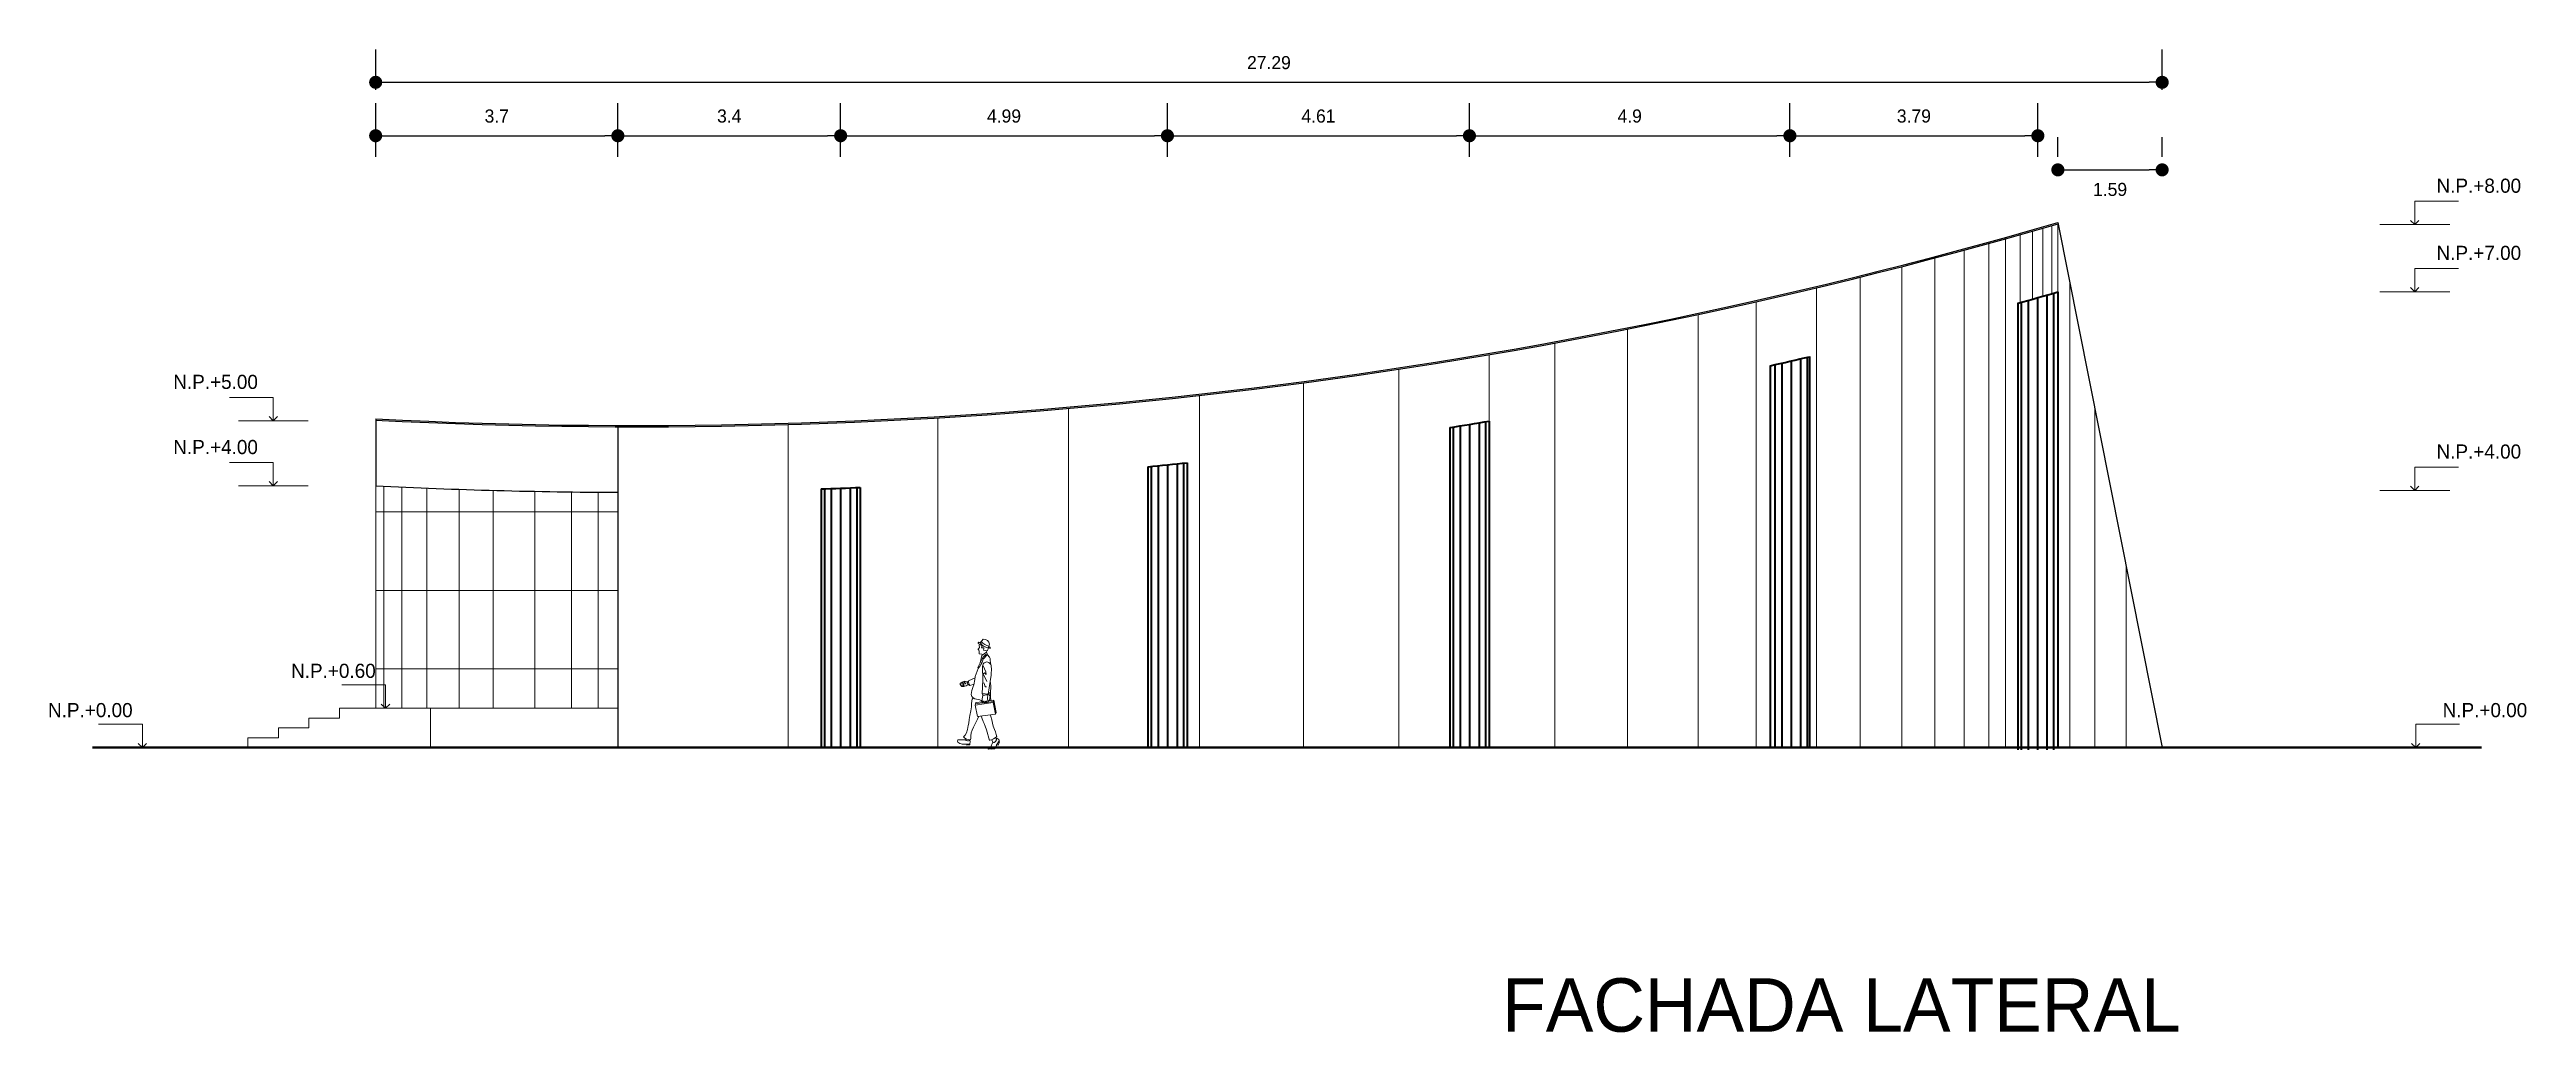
# Model space of a CAD drawing. Header units: millimetres. Extents: x 299 to 587, y 59 to 284.
# Drawn here: x 372.35 to 410.2, y 223.02 to 238.03 of the extents above; entities that cross this region are included whole.
import ezdxf

# ---------------------------------------------------------------- set-up
doc = ezdxf.new("R2010")
doc.units = ezdxf.units.MM
doc.linetypes.add('ACAD_ISO04W100', pattern=[30, 24, -3, 0, -3])
doc.layers.get('0').update_dxf_attribs({"lineweight": 5})
for name, color, linetype, lineweight in [('cl', 5, 'Continuous', 35), ('eje', 8, 'ACAD_ISO04W100', 13), ('escaleras', 3, 'Continuous', 15), ('muebles', 2, 'Continuous', 13), ('muro', 1, 'Continuous', 25), ('trr', 11, 'Continuous', 40), ('vent', 4, 'ACAD_ISO04W100', 13)]:
    doc.layers.add(name, color=color, linetype=linetype, lineweight=lineweight)
doc.dimstyles.new('cota1', dxfattribs={"dimtxt": 0.3, "dimasz": 0.3, "dimexe": 0.5, "dimexo": 0.2, "dimgap": 0.3, "dimtad": 2, "dimtih": 1, "dimtoh": 1, "dimdsep": 46, "dimtxsty": 'Standard', "dimblk": 'DOT', "dimcen": 0.5, "dimadec": 0, "dimazin": 0, "dimtfac": 1, "dimtmove": 0, "dimatfit": 3, "dimldrblk": 'DOT', "dimfxl": 1, "dimarcsym": 0})

msp = doc.modelspace()

# ---------------------------------------------------------------- texts
at = {"linetype": 'Continuous'}
for s, p in [('N.P.+8.00', (408.822, 235.844)), ('N.P.+7.00', (408.822, 234.818)), ('N.P.+5.00', (374.244, 232.848)), ('N.P.+4.00', (374.244, 231.853)), ('N.P.+4.00', (408.822, 231.784)), ('N.P.+0.60', (376.044, 228.435)), ('N.P.+0.00', (372.33, 227.835)), ('N.P.+0.00', (408.915, 227.835))]:
    msp.add_text(s, height=0.216, dxfattribs=at).set_placement(p)
at = {"layer": 'eje', "linetype": 'ByBlock'}
msp.add_text('FACHADA LATERAL', height=0.816, dxfattribs=at).set_placement((394.546, 223.031))

# ---------------------------------------------------------------- blocks, each defined once
blk = doc.blocks.new('_Dot')
at = {"color": 0, "linetype": 'Continuous', "lineweight": -2}
blk.add_line((-0.5, 0), (-1, 0), dxfattribs=at)
at = {"color": 0, "linetype": 'Continuous', "const_width": 0.5}
blk.add_lwpolyline([(-0.25, 0, 1), (0.25, 0, 1)], format="xyb", close=True, dxfattribs=at)
blk = doc.blocks.new('*D21')
at = {"color": 0, "linetype": 'Continuous', "lineweight": -2}
for p, q in [((377.336, 236.394), (377.336, 237.215)), ((381.036, 236.394), (381.036, 237.215)), ((377.536, 236.715), (380.836, 236.715))]:
    blk.add_line(p, q, dxfattribs=at)
at = {"layer": 'Defpoints', "color": 0, "linetype": 'Continuous'}
for p in [(381.036, 236.715), (377.336, 236.194), (381.036, 236.194)]:
    blk.add_point(p, dxfattribs=at)
at = {"color": 0, "linetype": 'Continuous', "lineweight": -2, "xscale": 0.2, "yscale": 0.2, "zscale": 0.2, "rotation": 180}
blk.add_blockref('_Dot', (377.336, 236.715), dxfattribs=at)
at = {"color": 0, "linetype": 'Continuous', "lineweight": -2, "xscale": 0.2, "yscale": 0.2, "zscale": 0.2}
blk.add_blockref('_Dot', (381.036, 236.715), dxfattribs=at)
at = {"color": 0, "linetype": 'Continuous', "insert": (379.186, 237.015), "char_height": 0.2, "attachment_point": 5}
blk.add_mtext('3.7', dxfattribs=at)
blk = doc.blocks.new('*D22')
at = {"color": 0, "linetype": 'Continuous', "lineweight": -2}
for p, q in [((381.036, 236.394), (381.036, 237.215)), ((384.44, 236.394), (384.44, 237.215)), ((381.236, 236.715), (384.24, 236.715))]:
    blk.add_line(p, q, dxfattribs=at)
at = {"layer": 'Defpoints', "color": 0, "linetype": 'Continuous'}
for p in [(384.44, 236.715), (381.036, 236.194), (384.44, 236.194)]:
    blk.add_point(p, dxfattribs=at)
at = {"color": 0, "linetype": 'Continuous', "lineweight": -2, "xscale": 0.2, "yscale": 0.2, "zscale": 0.2, "rotation": 180}
blk.add_blockref('_Dot', (381.036, 236.715), dxfattribs=at)
at = {"color": 0, "linetype": 'Continuous', "lineweight": -2, "xscale": 0.2, "yscale": 0.2, "zscale": 0.2}
blk.add_blockref('_Dot', (384.44, 236.715), dxfattribs=at)
at = {"color": 0, "linetype": 'Continuous', "insert": (382.738, 237.015), "char_height": 0.2, "attachment_point": 5}
blk.add_mtext('3.4', dxfattribs=at)
blk = doc.blocks.new('*D23')
at = {"color": 0, "linetype": 'Continuous', "lineweight": -2}
for p, q in [((384.44, 236.394), (384.44, 237.215)), ((389.433, 236.394), (389.433, 237.215)), ((384.64, 236.715), (389.233, 236.715))]:
    blk.add_line(p, q, dxfattribs=at)
at = {"layer": 'Defpoints', "color": 0, "linetype": 'Continuous'}
for p in [(389.433, 236.715), (384.44, 236.194), (389.433, 236.194)]:
    blk.add_point(p, dxfattribs=at)
at = {"color": 0, "linetype": 'Continuous', "lineweight": -2, "xscale": 0.2, "yscale": 0.2, "zscale": 0.2, "rotation": 180}
blk.add_blockref('_Dot', (384.44, 236.715), dxfattribs=at)
at = {"color": 0, "linetype": 'Continuous', "lineweight": -2, "xscale": 0.2, "yscale": 0.2, "zscale": 0.2}
blk.add_blockref('_Dot', (389.433, 236.715), dxfattribs=at)
at = {"color": 0, "linetype": 'Continuous', "insert": (386.936, 237.015), "char_height": 0.2, "attachment_point": 5}
blk.add_mtext('4.99', dxfattribs=at)
blk = doc.blocks.new('*D24')
at = {"color": 0, "linetype": 'Continuous', "lineweight": -2}
for p, q in [((389.433, 236.394), (389.433, 237.215)), ((394.047, 236.394), (394.047, 237.215)), ((389.633, 236.715), (393.847, 236.715))]:
    blk.add_line(p, q, dxfattribs=at)
at = {"layer": 'Defpoints', "color": 0, "linetype": 'Continuous'}
for p in [(394.047, 236.715), (389.433, 236.194), (394.047, 236.194)]:
    blk.add_point(p, dxfattribs=at)
at = {"color": 0, "linetype": 'Continuous', "lineweight": -2, "xscale": 0.2, "yscale": 0.2, "zscale": 0.2, "rotation": 180}
blk.add_blockref('_Dot', (389.433, 236.715), dxfattribs=at)
at = {"color": 0, "linetype": 'Continuous', "lineweight": -2, "xscale": 0.2, "yscale": 0.2, "zscale": 0.2}
blk.add_blockref('_Dot', (394.047, 236.715), dxfattribs=at)
at = {"color": 0, "linetype": 'Continuous', "insert": (391.74, 237.015), "char_height": 0.2, "attachment_point": 5}
blk.add_mtext('4.61', dxfattribs=at)
blk = doc.blocks.new('*D25')
at = {"color": 0, "linetype": 'Continuous', "lineweight": -2}
for p, q in [((394.047, 236.394), (394.047, 237.215)), ((398.943, 236.394), (398.943, 237.215)), ((394.247, 236.715), (398.743, 236.715))]:
    blk.add_line(p, q, dxfattribs=at)
at = {"layer": 'Defpoints', "color": 0, "linetype": 'Continuous'}
for p in [(398.943, 236.715), (394.047, 236.194), (398.943, 236.194)]:
    blk.add_point(p, dxfattribs=at)
at = {"color": 0, "linetype": 'Continuous', "lineweight": -2, "xscale": 0.2, "yscale": 0.2, "zscale": 0.2, "rotation": 180}
blk.add_blockref('_Dot', (394.047, 236.715), dxfattribs=at)
at = {"color": 0, "linetype": 'Continuous', "lineweight": -2, "xscale": 0.2, "yscale": 0.2, "zscale": 0.2}
blk.add_blockref('_Dot', (398.943, 236.715), dxfattribs=at)
at = {"color": 0, "linetype": 'Continuous', "insert": (396.495, 237.015), "char_height": 0.2, "attachment_point": 5}
blk.add_mtext('4.9', dxfattribs=at)
blk = doc.blocks.new('*D26')
at = {"color": 0, "linetype": 'Continuous', "lineweight": -2}
for p, q in [((398.943, 236.394), (398.943, 237.215)), ((402.731, 236.394), (402.731, 237.215)), ((399.143, 236.715), (402.531, 236.715))]:
    blk.add_line(p, q, dxfattribs=at)
at = {"layer": 'Defpoints', "color": 0, "linetype": 'Continuous'}
for p in [(402.731, 236.715), (398.943, 236.194), (402.731, 236.194)]:
    blk.add_point(p, dxfattribs=at)
at = {"color": 0, "linetype": 'Continuous', "lineweight": -2, "xscale": 0.2, "yscale": 0.2, "zscale": 0.2, "rotation": 180}
blk.add_blockref('_Dot', (398.943, 236.715), dxfattribs=at)
at = {"color": 0, "linetype": 'Continuous', "lineweight": -2, "xscale": 0.2, "yscale": 0.2, "zscale": 0.2}
blk.add_blockref('_Dot', (402.731, 236.715), dxfattribs=at)
at = {"color": 0, "linetype": 'Continuous', "insert": (400.837, 237.015), "char_height": 0.2, "attachment_point": 5}
blk.add_mtext('3.79', dxfattribs=at)
blk = doc.blocks.new('*D27')
at = {"color": 0, "linetype": 'Continuous', "lineweight": -2}
for p, q in [((403.037, 236.394), (403.037, 236.694)), ((404.63, 236.394), (404.63, 236.694)), ((403.237, 236.194), (404.43, 236.194))]:
    blk.add_line(p, q, dxfattribs=at)
at = {"layer": 'Defpoints', "color": 0, "linetype": 'Continuous'}
for p in [(403.037, 236.194), (404.63, 236.194), (404.63, 236.194)]:
    blk.add_point(p, dxfattribs=at)
at = {"color": 0, "linetype": 'Continuous', "lineweight": -2, "xscale": 0.2, "yscale": 0.2, "zscale": 0.2, "rotation": 180}
blk.add_blockref('_Dot', (403.037, 236.194), dxfattribs=at)
at = {"color": 0, "linetype": 'Continuous', "lineweight": -2, "xscale": 0.2, "yscale": 0.2, "zscale": 0.2}
blk.add_blockref('_Dot', (404.63, 236.194), dxfattribs=at)
at = {"color": 0, "linetype": 'Continuous', "insert": (403.834, 235.894), "char_height": 0.2, "attachment_point": 5}
blk.add_mtext('1.59', dxfattribs=at)
blk = doc.blocks.new('*D28')
at = {"color": 0, "linetype": 'Continuous', "lineweight": -2}
for p, q in [((377.336, 237.415), (377.336, 238.031)), ((404.63, 237.415), (404.63, 238.031)), ((377.536, 237.531), (404.43, 237.531))]:
    blk.add_line(p, q, dxfattribs=at)
at = {"layer": 'Defpoints', "color": 0, "linetype": 'Continuous'}
for p in [(404.63, 237.531), (377.336, 237.215), (404.63, 237.215)]:
    blk.add_point(p, dxfattribs=at)
at = {"color": 0, "linetype": 'Continuous', "lineweight": -2, "xscale": 0.2, "yscale": 0.2, "zscale": 0.2, "rotation": 180}
blk.add_blockref('_Dot', (377.336, 237.531), dxfattribs=at)
at = {"color": 0, "linetype": 'Continuous', "lineweight": -2, "xscale": 0.2, "yscale": 0.2, "zscale": 0.2}
blk.add_blockref('_Dot', (404.63, 237.531), dxfattribs=at)
at = {"color": 0, "linetype": 'Continuous', "insert": (390.983, 237.831), "char_height": 0.2, "attachment_point": 5}
blk.add_mtext('27.29', dxfattribs=at)

# ---------------------------------------------------------------- dimensions: what is measured, and where the dimension line sits
at = {"linetype": 'Continuous'}
dim = msp.add_linear_dim(base=(404.63, 237.531), p1=(377.336, 237.215), p2=(404.63, 237.215), dimstyle='cota1', override={"dimtxt": 0.2, "dimasz": 0.2, "dimgap": 0.2}, dxfattribs=at)
dim.commit()
dim.dimension.update_dxf_attribs({"geometry": '*D28', "text_midpoint": (390.983, 237.831)})
for p1, p2, distance, picture, middle in [((377.336, 236.194), (381.036, 236.194), 0.52, '*D21', (379.186, 237.015)), ((403.037, 236.194), (404.63, 236.194), 0, '*D27', (403.834, 235.894))]:
    dim = msp.add_aligned_dim(p1=p1, p2=p2, distance=distance, dimstyle='cota1', override={"dimtxt": 0.2, "dimasz": 0.2, "dimgap": 0.2}, dxfattribs=at)
    dim.commit()
    dim.dimension.update_dxf_attribs({"geometry": picture, "text_midpoint": middle})
for base, p1, p2, picture, middle in [((384.44, 236.715), (381.036, 236.194), (384.44, 236.194), '*D22', (382.738, 237.015)), ((389.433, 236.715), (384.44, 236.194), (389.433, 236.194), '*D23', (386.936, 237.015)), ((394.047, 236.715), (389.433, 236.194), (394.047, 236.194), '*D24', (391.74, 237.015)), ((398.943, 236.715), (394.047, 236.194), (398.943, 236.194), '*D25', (396.495, 237.015)), ((402.731, 236.715), (398.943, 236.194), (402.731, 236.194), '*D26', (400.837, 237.015))]:
    dim = msp.add_linear_dim(base=base, p1=p1, p2=p2, angle=180, dimstyle='cota1', override={"dimtxt": 0.2, "dimasz": 0.2, "dimgap": 0.2}, dxfattribs=at)
    dim.commit()
    dim.dimension.update_dxf_attribs({"geometry": picture, "text_midpoint": middle})

# ---------------------------------------------------------------- linework, layer by layer
at = {"linetype": 'Continuous'}
for p, q in [((408.49, 235.359), (408.425, 235.423)), ((408.49, 235.359), (408.49, 235.715)), ((408.49, 235.715), (409.158, 235.715)), ((408.49, 235.359), (408.554, 235.423)), ((407.956, 235.359), (409.023, 235.359)), ((408.49, 234.333), (408.49, 234.689)), ((408.49, 234.689), (409.158, 234.689)), ((407.956, 234.333), (409.023, 234.333)), ((408.49, 234.333), (408.425, 234.397)), ((408.49, 234.333), (408.554, 234.397)), ((375.104, 232.719), (375.772, 232.719)), ((375.239, 232.363), (376.305, 232.363)), ((375.772, 232.363), (375.708, 232.428)), ((375.772, 232.363), (375.772, 232.719)), ((375.772, 232.363), (375.836, 232.428)), ((375.104, 231.724), (375.772, 231.724)), ((375.772, 231.368), (375.772, 231.724)), ((408.49, 231.655), (409.158, 231.655)), ((408.49, 231.299), (408.49, 231.655)), ((375.239, 231.368), (376.305, 231.368)), ((375.772, 231.368), (375.708, 231.432)), ((375.772, 231.368), (375.836, 231.432)), ((407.956, 231.299), (409.023, 231.299)), ((408.49, 231.299), (408.425, 231.364)), ((408.49, 231.299), (408.554, 231.364)), ((376.817, 228.327), (377.486, 228.327)), ((377.486, 227.971), (377.486, 228.327)), ((377.486, 227.971), (377.422, 228.035)), ((377.486, 227.971), (377.55, 228.035)), ((373.103, 227.727), (373.772, 227.727)), ((373.772, 227.371), (373.707, 227.435)), ((373.772, 227.371), (373.772, 227.727)), ((373.772, 227.371), (373.836, 227.435)), ((408.504, 227.371), (408.44, 227.435)), ((408.504, 227.371), (408.504, 227.727)), ((408.504, 227.727), (409.173, 227.727)), ((408.504, 227.371), (408.568, 227.435))]:
    msp.add_line(p, q, dxfattribs=at)
for p, q in [((401.984, 235.072), (401.984, 227.371)), ((402.238, 235.142), (402.238, 227.371)), ((402.459, 234.166), (402.459, 235.205)), ((402.65, 234.22), (402.65, 235.259)), ((402.806, 234.264), (402.806, 235.304)), ((402.944, 234.303), (402.944, 235.344)), ((403.037, 234.33), (403.037, 235.371)), ((400.651, 234.716), (400.651, 227.371)), ((401.159, 234.849), (401.159, 227.371)), ((401.603, 234.968), (401.603, 227.371)), ((399.349, 234.394), (399.349, 227.371)), ((400.016, 234.556), (400.016, 227.371)), ((403.222, 234.463), (403.222, 227.371)), ((397.54, 233.984), (397.54, 227.371)), ((398.429, 234.18), (398.429, 227.371)), ((395.35, 233.549), (395.35, 227.371)), ((396.461, 233.761), (396.461, 227.371)), ((392.97, 233.149), (392.97, 227.371)), ((394.347, 232.357), (394.347, 233.371)), ((389.923, 232.748), (389.923, 227.371)), ((391.51, 232.942), (391.51, 227.371)), ((385.924, 232.406), (385.924, 227.371)), ((387.923, 232.551), (387.923, 227.371)), ((403.602, 232.545), (403.602, 227.371)), ((383.639, 232.304), (383.639, 227.371)), ((404.079, 230.148), (404.079, 227.371))]:
    msp.add_line(p, q)
at = {"layer": 'cl'}
for p, q in [((402.87, 234.282), (402.87, 227.334)), ((402.971, 234.311), (402.971, 227.334)), ((403.037, 234.33), (403.037, 227.366)), ((402.424, 234.156), (402.424, 227.334)), ((402.477, 234.171), (402.477, 227.334)), ((402.581, 234.2), (402.581, 227.334)), ((402.724, 234.24), (402.724, 227.334)), ((398.643, 233.203), (398.643, 227.371)), ((398.714, 233.219), (398.714, 227.371)), ((398.818, 233.243), (398.818, 227.371)), ((398.961, 233.275), (398.961, 227.371)), ((399.107, 233.309), (399.107, 227.371)), ((399.208, 233.333), (399.208, 227.371)), ((399.243, 233.341), (399.243, 227.371)), ((394.347, 232.357), (394.347, 227.371)), ((393.747, 232.259), (393.747, 227.371)), ((393.8, 232.267), (393.8, 227.371)), ((393.905, 232.284), (393.905, 227.371)), ((394.047, 232.307), (394.047, 227.371)), ((394.194, 232.331), (394.194, 227.371)), ((394.294, 232.348), (394.294, 227.371)), ((389.133, 231.659), (389.133, 227.371)), ((389.186, 231.664), (389.186, 227.371)), ((389.291, 231.675), (389.291, 227.371)), ((389.433, 231.69), (389.433, 227.371)), ((389.579, 231.705), (389.579, 227.371)), ((389.68, 231.716), (389.68, 227.371)), ((389.733, 231.721), (389.733, 227.371)), ((384.14, 231.32), (384.14, 227.371)), ((384.193, 231.322), (384.193, 227.371)), ((384.297, 231.326), (384.297, 227.371)), ((384.44, 231.331), (384.44, 227.371)), ((384.586, 231.337), (384.586, 227.371)), ((384.687, 231.342), (384.687, 227.371)), ((384.74, 231.344), (384.74, 227.371))]:
    msp.add_line(p, q, dxfattribs=at)
for start, end in [(285.57353, 286.03793), (282.73214, 283.18073), (279.0988, 279.54182), (275.70809, 276.14761), (272.06076, 272.49827)]:
    msp.add_arc((381.312, 309.906), 78.637, start, end, dxfattribs=at)
at = {"layer": 'escaleras'}
for p, q in [((376.316, 227.821), (376.316, 227.671)), ((376.782, 227.821), (376.316, 227.821)), ((376.782, 227.971), (376.782, 227.821)), ((381.036, 227.971), (376.782, 227.971)), ((378.174, 227.971), (378.174, 227.371)), ((375.85, 227.521), (375.384, 227.521)), ((375.384, 227.521), (375.384, 227.371)), ((376.316, 227.671), (375.85, 227.671)), ((376.316, 227.671), (375.85, 227.671)), ((375.85, 227.671), (375.85, 227.521))]:
    msp.add_line(p, q, dxfattribs=at)
at = {"layer": 'muebles'}
for p, q in [((386.619, 229.028), (386.57, 228.972)), ((386.573, 228.667), (386.536, 228.594)), ((386.536, 228.594), (386.543, 228.58)), ((386.546, 228.879), (386.562, 228.898)), ((386.559, 228.909), (386.555, 228.925)), ((386.595, 228.795), (386.556, 228.803)), ((386.599, 228.776), (386.573, 228.667)), ((386.593, 228.895), (386.6, 228.928)), ((386.622, 228.895), (386.593, 228.895)), ((386.669, 228.826), (386.599, 228.776)), ((386.599, 228.776), (386.601, 228.788)), ((386.609, 228.6), (386.613, 228.406)), ((386.618, 228.617), (386.659, 228.528)), ((386.619, 228.736), (386.619, 228.723)), ((386.629, 228.733), (386.619, 228.736)), ((386.622, 228.86), (386.627, 228.881)), ((386.675, 228.846), (386.622, 228.86)), ((386.669, 228.826), (386.675, 228.846)), ((386.679, 228.802), (386.669, 228.826)), ((386.686, 228.789), (386.679, 228.802)), ((386.686, 228.789), (386.715, 228.753)), ((386.715, 228.948), (386.696, 228.891)), ((386.721, 228.903), (386.703, 228.913)), ((386.715, 228.753), (386.725, 228.733)), ((386.725, 228.733), (386.725, 228.7)), ((386.725, 228.7), (386.729, 228.67)), ((386.729, 228.67), (386.735, 228.633)), ((386.739, 228.478), (386.743, 228.588)), ((386.269, 228.338), (386.311, 228.345)), ((386.273, 228.316), (386.318, 228.33)), ((386.283, 228.36), (386.298, 228.369)), ((386.283, 228.36), (386.311, 228.358)), ((386.298, 228.369), (386.32, 228.358)), ((386.301, 228.301), (386.321, 228.317)), ((386.314, 228.309), (386.32, 228.313)), ((386.319, 228.303), (386.326, 228.309)), ((386.38, 228.375), (386.345, 228.381)), ((386.382, 228.38), (386.392, 228.381)), ((386.495, 228.436), (386.392, 228.39)), ((386.395, 228.327), (386.41, 228.327)), ((386.415, 228.317), (386.478, 228.341)), ((386.613, 228.406), (386.603, 228.189)), ((386.64, 228.514), (386.616, 228.495)), ((386.616, 228.495), (386.675, 228.38)), ((386.626, 228.358), (386.636, 228.335)), ((386.636, 228.335), (386.642, 228.312)), ((386.665, 228.487), (386.64, 228.514)), ((386.642, 228.312), (386.652, 228.299)), ((386.652, 228.299), (386.666, 228.299)), ((386.659, 228.528), (386.665, 228.487)), ((386.693, 228.186), (386.739, 228.478)), ((386.728, 228.236), (386.727, 228.145)), ((386.404, 227.798), (386.414, 227.858)), ((386.414, 227.858), (386.427, 227.934)), ((386.427, 227.934), (386.437, 227.994)), ((386.437, 227.994), (386.44, 228.037)), ((386.44, 228.037), (386.443, 228.087)), ((386.443, 228.087), (386.45, 228.11)), ((386.45, 228.11), (386.467, 228.123)), ((386.504, 228.057), (386.493, 228.02)), ((386.493, 228.02), (386.768, 228.057)), ((386.493, 228.02), (386.53, 227.845)), ((386.595, 228.053), (386.498, 228.041)), ((386.604, 228.07), (386.504, 228.057)), ((386.53, 227.845), (386.805, 227.881)), ((386.53, 227.805), (386.552, 227.848)), ((386.596, 227.825), (386.587, 227.852)), ((386.616, 227.769), (386.596, 227.825)), ((386.608, 228.19), (386.613, 228.166)), ((386.613, 228.166), (386.609, 228.186)), ((386.679, 228.176), (386.613, 228.166)), ((386.616, 228.08), (386.619, 228.06)), ((386.626, 228.083), (386.636, 228.06)), ((386.646, 228.08), (386.656, 228.067)), ((386.666, 228.087), (386.676, 228.067)), ((386.692, 228.186), (386.679, 228.176)), ((386.688, 228.182), (386.682, 228.121)), ((386.778, 228.093), (386.7, 228.083)), ((386.773, 228.074), (386.706, 228.066)), ((386.725, 228.154), (386.714, 228.088)), ((386.727, 228.145), (386.733, 228.088)), ((386.735, 227.845), (386.731, 227.872)), ((386.735, 227.845), (386.749, 227.795)), ((386.768, 228.057), (386.778, 228.093)), ((386.768, 228.057), (386.805, 227.881)), ((386.773, 228.074), (386.811, 227.892)), ((386.818, 227.904), (386.778, 228.093)), ((386.805, 227.881), (386.818, 227.904)), ((386.228, 227.487), (386.347, 227.49)), ((386.317, 227.537), (386.341, 227.56)), ((386.341, 227.56), (386.364, 227.596)), ((386.347, 227.49), (386.354, 227.506)), ((386.364, 227.596), (386.377, 227.646)), ((386.377, 227.646), (386.39, 227.709)), ((386.39, 227.709), (386.4, 227.745)), ((386.4, 227.745), (386.404, 227.798)), ((386.41, 227.49), (386.41, 227.477)), ((386.417, 227.474), (386.41, 227.477)), ((386.417, 227.474), (386.414, 227.411)), ((386.427, 227.513), (386.424, 227.49)), ((386.43, 227.55), (386.427, 227.513)), ((386.433, 227.596), (386.43, 227.55)), ((386.45, 227.636), (386.433, 227.596)), ((386.47, 227.682), (386.45, 227.636)), ((386.496, 227.732), (386.47, 227.682)), ((386.53, 227.805), (386.496, 227.732)), ((386.632, 227.739), (386.616, 227.769)), ((386.649, 227.696), (386.632, 227.739)), ((386.666, 227.643), (386.649, 227.696)), ((386.715, 227.48), (386.666, 227.643)), ((386.735, 227.381), (386.759, 227.441)), ((386.749, 227.795), (386.762, 227.745)), ((386.772, 227.443), (386.75, 227.49)), ((386.762, 227.745), (386.772, 227.699)), ((386.772, 227.699), (386.792, 227.646)), ((386.792, 227.646), (386.805, 227.61)), ((386.805, 227.61), (386.815, 227.57)), ((386.815, 227.503), (386.809, 227.521)), ((386.815, 227.57), (386.828, 227.537)), ((386.821, 227.49), (386.815, 227.503)), ((386.861, 227.475), (386.818, 227.404)), ((386.826, 227.514), (386.855, 227.492)), ((386.868, 227.457), (386.845, 227.407)), ((386.861, 227.469), (386.861, 227.467)), ((386.861, 227.467), (386.868, 227.457)), ((386.296, 227.425), (386.361, 227.421)), ((386.361, 227.421), (386.41, 227.424)), ((386.368, 227.408), (386.361, 227.421)), ((386.391, 227.411), (386.368, 227.408)), ((386.414, 227.411), (386.391, 227.411)), ((386.695, 227.361), (386.735, 227.381)), ((386.735, 227.351), (386.699, 227.348)), ((386.735, 227.351), (386.699, 227.348)), ((386.753, 227.349), (386.735, 227.351)), ((386.788, 227.351), (386.751, 227.348)), ((386.845, 227.407), (386.825, 227.415))]:
    msp.add_line(p, q, dxfattribs=at)
for centre, radius, start, end in [((386.554, 228.964), 0.0145, 68.112, 188.7023), ((386.859, 229.465), 0.596, 237.5586, 256.1316), ((386.593, 228.93), 0.038, 150.5765, 187.4279), ((386.489, 228.829), 0.164, 60.1731, 64.6914), ((386.731, 229.084), 0.196, 214.6146, 242.8189), ((386.757, 229.135), 0.221, 220.05, 256.5618), ((386.62, 228.931), 0.097, 10.3578, 90.4769), ((386.942, 228.367), 0.453, 151.9292, 174.516), ((386.557, 228.869), 0.0143, 140.0459, 185.2637), ((386.52, 228.837), 0.0384, 35.9759, 53.9932), ((386.519, 228.836), 0.0393, 36.1872, 53.782), ((335.874, 260.535), 59.904, 327.76214, 327.85447), ((386.465, 228.824), 0.0931, 346.8447, 22.6897), ((386.556, 228.903), 0.00719, 322.6883, 63.9226), ((386.821, 228.582), 0.263, 122.8408, 161.1605), ((386.256, 228.836), 0.38, 332.7999, 342.7169), ((386.597, 228.79), 0.00486, 326.3944, 112.1542), ((386.675, 228.611), 0.0668, 91.0502, 188.7861), ((386.62, 228.887), 0.00846, 318.9673, 104.524), ((386.801, 228.617), 0.207, 123.8881, 146.0548), ((386.666, 228.602), 0.0762, 353.987, 84.2673), ((386.639, 228.887), 0.055, 311.5656, 4.8529), ((386.717, 228.895), 0.00932, 267.9067, 62.1991), ((386.28, 228.346), 0.0141, 80.0847, 214.429), ((386.28, 228.327), 0.0127, 124.729, 236.6855), ((386.299, 228.317), 0.0153, 170.4037, 277.1902), ((386.331, 228.338), 0.0448, 72.2051, 137.0546), ((386.303, 228.352), 0.0103, 319.4315, 40.5685), ((386.306, 228.334), 0.0126, 339.136, 64.3206), ((386.318, 228.307), 0.00447, 146.4942, 293.0689), ((386.313, 228.322), 0.00892, 327.3787, 58.487), ((386.322, 228.371), 0.0123, 263.1381, 15.7103), ((386.323, 228.311), 0.00334, 327.447, 142.523), ((386.302, 228.455), 0.151, 277.4657, 305.2965), ((386.334, 228.365), 0.0225, 264.9329, 27.7321), ((386.42, 228.362), 0.0427, 154.605, 233.7722), ((386.536, 228.396), 0.145, 182.3346, 212.9987), ((386.965, 228.118), 0.534, 159.9458, 173.2886), ((386.134, 228.446), 0.359, 336.2412, 354.326), ((386.766, 228.192), 0.0563, 160.7263, 222.7952), ((386.336, 228.303), 0.398, 350.2957, 12.4661), ((386.518, 228.194), 0.0846, 188.6757, 269.7545), ((386.519, 227.992), 0.117, 43.2724, 90.7952), ((386.608, 227.12), 1.07, 85.4527, 90.2817), ((386.865, 228.095), 0.262, 164.2406, 186.9683), ((386.614, 228.061), 0.00959, 168.0285, 289.0626), ((386.629, 228.066), 0.0116, 210.0248, 298.918), ((386.645, 228.066), 0.0104, 212.6199, 334.4038), ((386.665, 228.068), 0.00915, 185.6784, 322.9705), ((386.686, 228.074), 0.0127, 214.1836, 325.5138), ((386.72, 228.115), 0.0383, 171.3417, 244.4216), ((386.25, 227.472), 0.0267, 144.9418, 229.7736), ((386.319, 227.572), 0.149, 234.2593, 261.0897), ((386.416, 227.617), 0.127, 219.1839, 273.5992), ((386.386, 227.52), 0.0493, 217.3238, 298.9219), ((386.671, 227.711), 0.234, 280.9505, 312.1339), ((386.75, 227.516), 0.0757, 276.3934, 358.3656), ((386.858, 227.485), 0.0433, 138.0835, 161.1028), ((386.825, 227.472), 0.0366, 355.1416, 32.2961), ((386.699, 227.355), 0.00713, 120.6559, 267.4435), ((386.759, 227.403), 0.0595, 300.9373, 1.4752)]:
    msp.add_arc(centre, radius, start, end, dxfattribs=at)
at = {"layer": 'muro'}
for p, q in [((403.037, 235.392), (404.63, 227.371)), ((377.336, 232.391), (377.336, 231.37)), ((381.036, 232.27), (381.036, 227.371))]:
    msp.add_line(p, q, dxfattribs=at)
for radius, start, end in [(77.617, 267.06416, 286.25449), (77.637, 267.06416, 286.25319), (78.637, 267.10227, 269.79911)]:
    msp.add_arc((381.312, 309.906), radius, start, end, dxfattribs=at)
at = {"layer": 'trr'}
msp.add_line((409.51, 227.371), (373.009, 227.371), dxfattribs=at)
at = {"layer": 'vent', "linetype": 'Continuous'}
for p, q in [((377.336, 231.37), (377.336, 227.971)), ((377.336, 231.37), (377.336, 227.971)), ((377.459, 231.364), (377.459, 227.971)), ((377.738, 231.35), (377.738, 227.971)), ((378.119, 231.334), (378.119, 227.971)), ((378.61, 231.316), (378.61, 227.971)), ((379.132, 231.299), (379.132, 227.971)), ((379.769, 231.284), (379.769, 227.971)), ((380.326, 231.275), (380.326, 227.971)), ((380.733, 231.271), (380.733, 227.971)), ((381.036, 230.971), (377.336, 230.971)), ((381.036, 229.771), (377.336, 229.771)), ((381.036, 229.771), (377.336, 229.771)), ((381.036, 228.571), (377.336, 228.571))]:
    msp.add_line(p, q, dxfattribs=at)

msp.set_redraw_order([(e.dxf.handle, doc.entitydb.next_handle()) for e in msp.query("TEXT MTEXT ATTDEF DIMENSION ARC_DIMENSION")])  # texts and dimensions are drawn at this point

doc.saveas('drawing.dxf')
